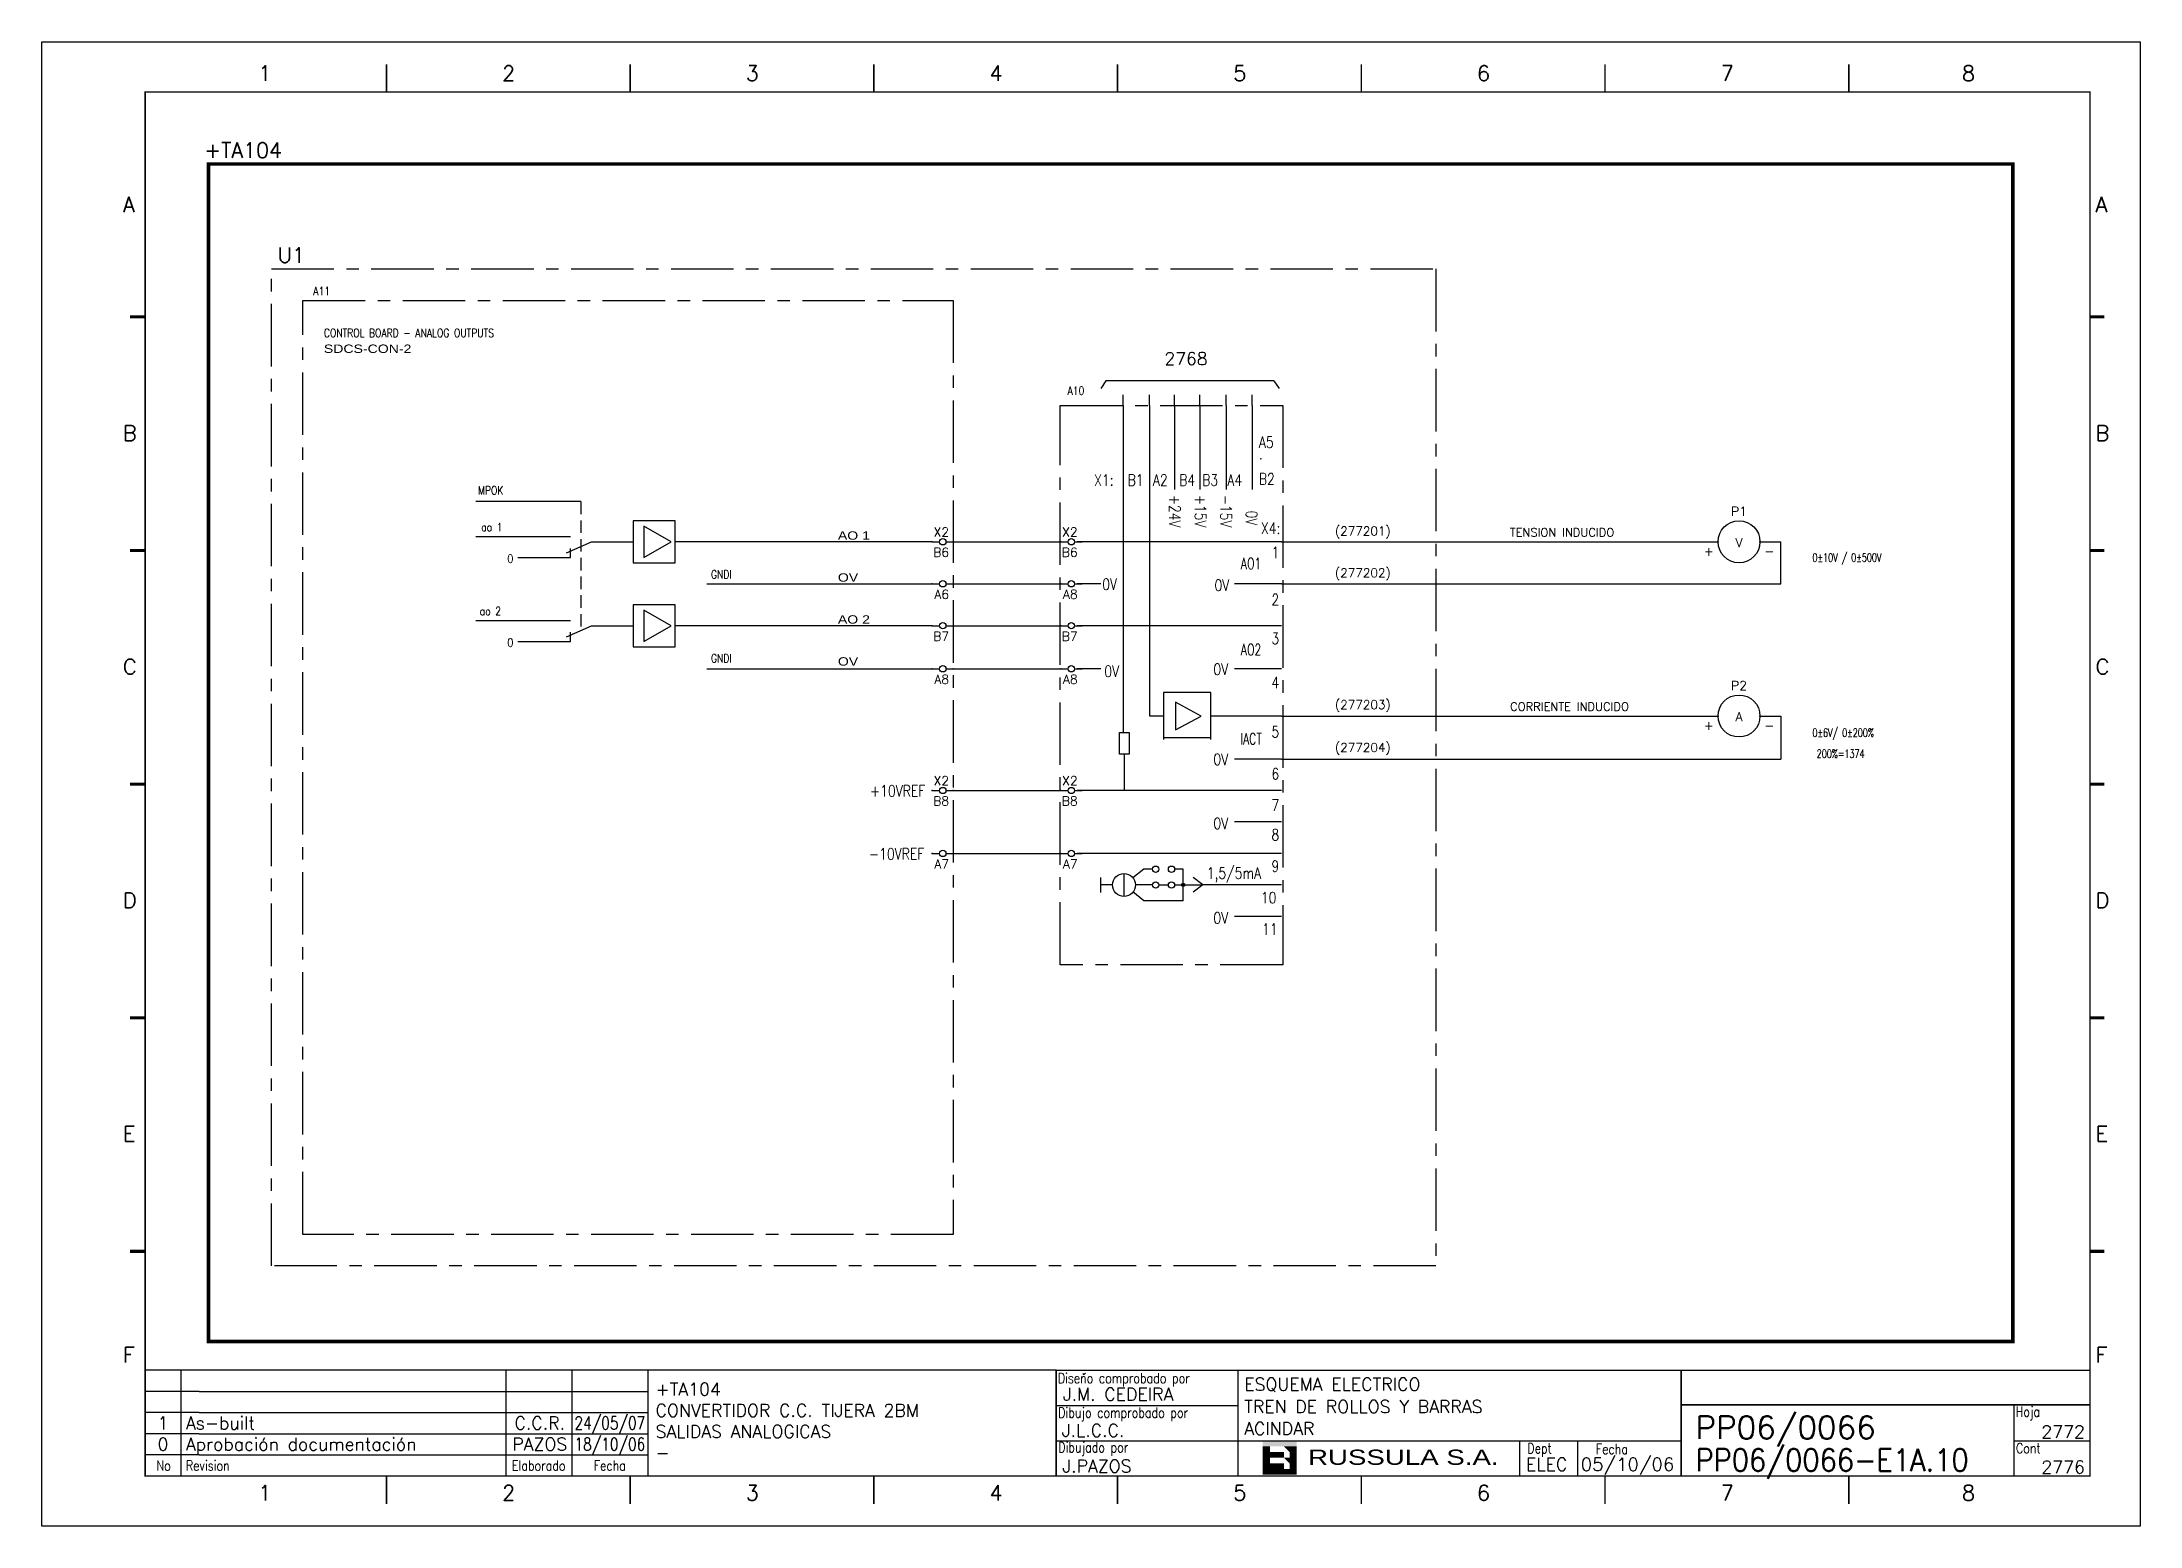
# Model space of a CAD drawing. Extents: x -25 to 1044, y -25744 to 292.
# Drawn here: x 491.5 to 911.5, y -23582.9 to -23285.9 of the extents above; entities that cross this region are included whole.
import ezdxf
from ezdxf.enums import TextEntityAlignment as Align

# ---------------------------------------------------------------- set-up
doc = ezdxf.new("R2010")
doc.units = 0
doc.header["$LTSCALE"] = 10
doc.header["$MEASUREMENT"] = 0
for name, pattern in [('CENTER', [2, 1.25, -0.25, 0.25, -0.25]), ('DASHDOT', [1, 0.5, -0.25, 0, -0.25]), ('HIDDEN', [0.375, 0.25, -0.125])]:
    doc.linetypes.add(name, pattern=pattern)
doc.layers.get('0').update_dxf_attribs({"linetype": 'CONTINUOUS'})
for name, color, linetype in [('1', 7, 'CONTINUOUS'), ('10', 5, 'CONTINUOUS'), ('2', 7, 'CONTINUOUS'), ('25', 3, 'CONTINUOUS'), ('25KT', 4, 'HIDDEN'), ('25PK', 4, 'CENTER'), ('35', 2, 'CONTINUOUS'), ('8', 1, 'CONTINUOUS'), ('9', 6, 'CONTINUOUS'), ('DIBUJO', 7, 'CONTINUOUS'), ('NODE', 7, 'CONTINUOUS')]:
    doc.layers.add(name, color=color, linetype=linetype)
doc.styles.add('ABBSTYLE', font='ROMANS.SHX', dxfattribs={"width": 0.8})
doc.styles.add('HELV', font='HELVBLD.SHX', dxfattribs={"width": 1.2})
doc.styles.add('HELVETICA', font='HELV.SHX')
doc.styles.add('LABEL', font='SIMPLEX', dxfattribs={"width": 0.8, "height": 4})
doc.styles.add('ROMANS', font='romans')
doc.styles.get("Standard").update_dxf_attribs({"font": 'simplex'})

msp = doc.modelspace()

# ---------------------------------------------------------------- texts
at = {"layer": '2', "color": 6}
for s, height, p in [('+TA104', 3.024, (523.98, -23309.03)), ('U1', 3.024, (538.68, -23330.03)), ('(277201)', 1.764, (750.31, -23384.61)), ('(277202)', 1.764, (750.31, -23392.99)), ('(277203)', 1.764, (750.31, -23419.36)), ('(277204)', 1.764, (750.31, -23427.92))]:
    msp.add_text(s, height=height, dxfattribs=at).set_placement(p)
at = {"layer": '2', "color": 7, "style": 'ROMANS'}
for s, height, p in [('2768', 2.52, (716.19, -23350.5)), ('TENSION INDUCIDO', 1.68, (785.34, -23384.84)), ('CORRIENTE INDUCIDO', 1.68, (785.4, -23419.7))]:
    msp.add_text(s, height=height, dxfattribs=at).set_placement(p)
at = {"layer": '2', "color": 7, "style": 'ROMANS', "width": 0.7}
for s, p in [('0%%P10V / 0%%P500V', (845.91, -23389.88)), ('0%%P6V/ 0%%P200%', (845.91, -23424.95)), ('200%=1374', (846.76, -23429.15))]:
    msp.add_text(s, height=1.68, dxfattribs=at).set_placement(p)
at = {"layer": '25'}
for s, height, style, width, p in [('A11', 1.68, 'ABBSTYLE', 0.8, (545.82, -23336.54)), ('CONTROL BOARD - ANALOG OUTPUTS', 1.68, 'ABBSTYLE', 0.8, (547.92, -23344.94)), ('SDCS-CON-2', 1.68, 'HELV', 1.2, (547.92, -23348.09)), ('A10', 1.68, 'ABBSTYLE', 0.8, (696.81, -23356.49)), ('A5', 2.268, 'ROMANS', 0.8, (735.09, -23367.1)), ('X1:', 2.268, 'ROMANS', 0.8, (702.12, -23374.66)), ('B1', 2.268, 'ROMANS', 0.8, (708.84, -23374.66)), ('A2', 2.268, 'ROMANS', 0.8, (713.88, -23374.66)), ('B4', 2.268, 'ROMANS', 0.8, (719.13, -23374.66)), ('B3', 2.268, 'ROMANS', 0.8, (723.75, -23374.66)), ('A4', 2.268, 'ROMANS', 0.8, (728.79, -23374.66)), ('.', 2.27, 'ROMANS', 0.8, (735.09, -23369.41)), ('B2', 2.268, 'ROMANS', 0.8, (735.09, -23374.45)), ('MPOK', 1.68, 'ABBSTYLE', 0.8, (578.79, -23376.44)), ('ao 1', 1.68, 'ABBSTYLE', 0.8, (579.42, -23383.79)), ('AO 1', 1.68, 'HELV', 1.2, (650.82, -23385.47)), ('X4:', 2.268, 'ROMANS', 0.8, (735.51, -23384.32)), ('0', 1.68, 'ABBSTYLE', 0.8, (584.67, -23390.09)), ('1', 2.27, 'ROMANS', 0.8, (737.61, -23389.15)), ('GNDI', 1.68, 'ABBSTYLE', 0.8, (625.41, -23393.24)), ('OV', 1.68, 'HELV', 1.2, (650.82, -23393.87)), ('2', 2.27, 'ROMANS', 0.8, (737.61, -23398.6)), ('ao 2', 1.68, 'ABBSTYLE', 0.8, (579.12, -23400.59)), ('AO 2', 1.68, 'HELV', 1.2, (650.82, -23402.27)), ('0', 1.68, 'ABBSTYLE', 0.8, (584.67, -23406.89)), ('3', 2.27, 'ROMANS', 0.8, (737.61, -23406.37)), ('GNDI', 1.68, 'ABBSTYLE', 0.8, (625.41, -23410.04)), ('OV', 1.68, 'HELV', 1.2, (650.82, -23410.67)), ('4', 2.27, 'ROMANS', 0.8, (737.61, -23415.19)), ('5', 2.27, 'ROMANS', 0.8, (737.61, -23425.06)), ('6', 2.27, 'ROMANS', 0.8, (737.61, -23433.46)), ('7', 2.27, 'ROMANS', 0.8, (737.61, -23439.76)), ('8', 2.27, 'ROMANS', 0.8, (737.61, -23445.64)), ('1,5/5mA', 2.268, 'ROMANS', 0.8, (724.66, -23453.31)), ('9', 2.27, 'ROMANS', 0.8, (737.61, -23451.94)), ('10', 2.268, 'ROMANS', 0.8, (735.51, -23458.24)), ('11', 2.268, 'ROMANS', 0.8, (735.72, -23464.54))]:
    msp.add_text(s, height=height, dxfattribs=dict(at, style=style, width=width)).set_placement(p)
at = {"layer": '25', "style": 'ROMANS', "width": 0.8}
for s, p in [('+24V', (717.15, -23376.48)), ('+15V', (722.27, -23376.48)), ('-15V', (727.39, -23376.48)), ('0V', (732.51, -23379.63))]:
    msp.add_text(s, height=2.268, rotation=270, dxfattribs=at).set_placement(p)
at = {"layer": '25', "style": 'ROMANS'}
for s, width, p in [('AO1', 0.7, (733.53, -23391.38)), ('0V', 0.8, (705.21, -23395.51)), ('0V', 0.8, (727.68, -23395.72)), ('AO2', 0.7, (733.53, -23408.6)), ('0V', 0.8, (705.63, -23412.94)), ('0V', 0.8, (727.47, -23412.52)), ('IACT', 0.7, (733.53, -23426.45)), ('0V', 0.8, (727.47, -23430.58)), ('+10VREF', 0.8, (662.79, -23436.88)), ('0V', 0.8, (727.47, -23443.39)), ('-10VREF', 0.8, (662.58, -23449.48)), ('0V', 0.8, (727.47, -23462.29))]:
    msp.add_text(s, height=2.268, dxfattribs=dict(at, width=width)).set_placement(p, align=Align.CENTER)

# ---------------------------------------------------------------- blocks, each defined once
blk = doc.blocks.new('NOD', base_point=(237.5, 170))
at = {"layer": 'NODE'}
blk.add_point((237.5, 170), dxfattribs=at)
blk = doc.blocks.new('$$PLR12C')
for p, q in [((-2.5, 0), (-0.75, 0)), ((0.75, 0), (2.5, 0))]:
    blk.add_line(p, q)
at = {"layer": '2'}
blk.add_circle((0, 0), 0.75, dxfattribs=at)
for p in [(-2.5, 0), (2.5, 0)]:
    blk.add_blockref('NOD', p, dxfattribs=at)
at = {"layer": '8'}
blk.add_attdef('*A', text='', height=2.15, dxfattribs=at).set_placement((1.5, -3.575), align=Align.RIGHT)
at = {"layer": '9'}
blk.add_attdef('ID', text='', height=2.15, dxfattribs=at).set_placement((1.5, 1.25), align=Align.RIGHT)
blk = doc.blocks.new('AMP')
at = {"layer": '35'}
for p, q in [((0, 5), (0, -5)), ((10, 5), (0, 5)), ((10, -5), (10, 5)), ((0, -5), (10, -5))]:
    blk.add_line(p, q, dxfattribs=at)
blk.add_lwpolyline([(7.5, -3.75), (7.5, 3.75), (1, 0)], close=True, dxfattribs=at)
blk = doc.blocks.new('newcajec')
at = {"layer": '1'}
for p, q in [((179.4, 20.85), (0.13, 20.85)), ((7, 20.85), (7, 0)), ((71, 20.85), (71, 0)), ((84, 20.85), (84, 0.09)), ((99, 20.85), (99, 0)), ((215.2, 20.8), (215.2, 0)), ((10.6, 16.64), (0, 16.64)), ((10.6, 16.64), (99, 16.64)), ((184.64, 20.18), (184.81, 20.01)), ((184.81, 20.01), (185.18, 20.25)), ((10.6, 12.48), (0, 12.48)), ((10.6, 12.48), (99, 12.48)), ((179.4, 13.87), (215.2, 13.87)), ((368, 14.06), (368, 0)), ((10.6, 8.32), (0, 8.32)), ((10.6, 8.32), (99, 8.32)), ((10.6, 4.16), (0, 4.16)), ((10.6, 4.16), (99, 4.16)), ((179.4, 6.93), (267.63, 6.93)), ((267.63, 6.93), (302.5, 6.93)), ((270.63, 6.91), (270.63, 0)), ((282.07, 6.93), (282.07, 0)), ((368, 6.93), (383, 6.93))]:
    blk.add_line(p, q, dxfattribs=at)
for points in [[(47.5, 272.5, 0.3, 0.3, 0), (47.5, 277.91, 0.3, 0.3, 0)], [(95.5, 272.5, 0.3, 0.3, 0), (95.5, 277.91, 0.3, 0.3, 0)], [(143.5, 272.5, 0.3, 0.3, 0), (143.5, 277.91, 0.3, 0.3, 0)], [(191.5, 272.5, 0.3, 0.3, 0), (191.5, 277.91, 0.3, 0.3, 0)], [(239.5, 272.5, 0.3, 0.3, 0), (239.5, 277.91, 0.3, 0.3, 0)], [(287.5, 272.5, 0.3, 0.3, 0), (287.5, 277.91, 0.3, 0.3, 0)], [(335.5, 272.5, 0.3, 0.3, 0), (335.5, 277.91, 0.3, 0.3, 0)], [(-2.99, 228.23, 0.6, 0.6, 0), (-0.18, 228.23, 0.6, 0.6, 0)], [(383.01, 228.23, 0.6, 0.6, 0), (385.82, 228.23, 0.6, 0.6, 0)], [(-2.99, 182.23, 0.6, 0.6, 0), (-0.18, 182.23, 0.6, 0.6, 0)], [(383.01, 182.23, 0.6, 0.6, 0), (385.82, 182.23, 0.6, 0.6, 0)], [(-2.99, 136.23, 0.6, 0.6, 0), (-0.18, 136.23, 0.6, 0.6, 0)], [(383.01, 136.23, 0.6, 0.6, 0), (385.82, 136.23, 0.6, 0.6, 0)], [(-2.99, 90.23, 0.6, 0.6, 0), (-0.18, 90.23, 0.6, 0.6, 0)], [(383.01, 90.23, 0.6, 0.6, 0), (385.82, 90.23, 0.6, 0.6, 0)], [(-2.99, 44.23, 0.6, 0.6, 0), (-0.18, 44.23, 0.6, 0.6, 0)], [(383.01, 44.23, 0.6, 0.6, 0), (385.82, 44.23, 0.6, 0.6, 0)], [(383, 20.8, 0.3, 0.3, 0), (179.4, 20.8, 0.3, 0.3, 0), (179.4, 0, 0.3, 0.3, 0)], [(302.5, 20.8, 0.3, 0.3, 0), (302.5, 0, 0.3, 0.3, 0)], [(302.5, 14, 0.3, 0.3, 0), (383, 14, 0.3, 0.3, 0)], [(47.5, -5.5, 0.3, 0.3, 0), (47.5, -0.09, 0.3, 0.3, 0)], [(95.5, -5.5, 0.3, 0.3, 0), (95.5, -0.09, 0.3, 0.3, 0)], [(143.5, -5.5, 0.3, 0.3, 0), (143.5, -0.09, 0.3, 0.3, 0)], [(191.5, -5.5, 0.3, 0.3, 0), (191.5, -0.09, 0.3, 0.3, 0)], [(239.5, -5.5, 0.3, 0.3, 0), (239.5, -0.09, 0.3, 0.3, 0)], [(287.5, -5.5, 0.3, 0.3, 0), (287.5, -0.09, 0.3, 0.3, 0)], [(335.5, -5.5, 0.3, 0.3, 0), (335.5, -0.09, 0.3, 0.3, 0)]]:
    blk.add_lwpolyline(points, format="xyseb", dxfattribs=at)
at = {"layer": '1', "const_width": 0.3}
blk.add_lwpolyline([(0, 0), (0, 272.5), (383, 272.5), (383, 0)], close=True, dxfattribs=at)
at = {"layer": '2', "color": 14}
for p, q in [((221.42, 4.69), (221.42, 5.81)), ((221.42, 2.47), (221.42, 3.58))]:
    blk.add_line(p, q, dxfattribs=at)
for points in [[(220.05, 5.81), (220.05, 6.92), (226.74, 5.81), (226.74, 6.92)], [(221.42, 2.47), (220.05, 2.47), (221.42, 5.81), (220.05, 5.81)], [(221.42, 4.69), (224.25, 4.69), (221.42, 3.58), (224.25, 3.58)], [(224.25, 5.81), (225.37, 5.81), (225.37, 4.69)], [(225.37, 5.81), (226.74, 5.81), (225.37, 1.35), (226.74, 1.35)], [(224.25, 0.24), (224.25, 2.47), (220.05, 0.24), (220.05, 2.47)], [(224.25, 3.58), (225.37, 3.58), (225.37, 2.47)], [(226.74, 1.35), (226.74, 0.24), (224.25, 1.35), (224.25, 0.24)]]:
    blk.add_solid(points, dxfattribs=at)
at = {"layer": '1', "style": 'ROMANS'}
for s, p in [('1', (22.29, 274.68)), ('2', (70.29, 274.68)), ('3', (118.29, 274.68)), ('4', (166.29, 274.68)), ('5', (214.29, 274.68)), ('6', (262.29, 274.68)), ('7', (310.29, 274.68)), ('8', (357.79, 274.68)), ('A', (-4.37, 248.84)), ('A', (384.13, 248.84)), ('B', (-4.37, 203.84)), ('B', (384.13, 203.84)), ('C', (-4.37, 157.84)), ('C', (384.13, 157.84)), ('D', (-4.37, 111.84)), ('D', (384.13, 111.84)), ('E', (-4.37, 65.84)), ('E', (384.13, 65.84)), ('F', (-4.37, 22.34)), ('F', (384.13, 22.34)), ('1', (22.29, -4.82)), ('2', (70.29, -4.82)), ('3', (118.29, -4.82)), ('4', (166.29, -4.82)), ('5', (214.29, -4.82)), ('6', (262.29, -4.82)), ('7', (310.29, -4.82)), ('8', (357.79, -4.82))]:
    blk.add_text(s, height=3, dxfattribs=at).set_placement(p)
at = {"layer": '1', "style": 'LABEL', "width": 0.8}
for s, p in [('Diseno comprobado por', (179.73, 18.27)), ('Dibujo comprobado por', (179.81, 11.47)), ('Hoja', (368.38, 11.66)), ('Dibujado por', (179.83, 4.64)), ('Fecha', (285.71, 4.3)), ('Cont', (368.43, 4.46)), ('No', (2.23, 1.05)), ('Revision', (8, 1.05))]:
    blk.add_text(s, height=2, dxfattribs=at).set_placement(p)
for s, p in [('Dept', (274.61, 4.44)), ('Elaborado', (77.5, 1.05)), ('Fecha', (91.5, 1.05))]:
    blk.add_text(s, height=2, dxfattribs=at).set_placement(p, align=Align.CENTER)
at = {"layer": '10', "style": 'ROMANS'}
for tag, p in [('REV41', (3.5, 18.74)), ('REV43', (77.7, 18.74)), ('REV31', (3.5, 14.58)), ('REV33', (77.7, 14.58)), ('REV21', (3.5, 10.42)), ('REV23', (77.7, 10.42)), ('REV11', (3.5, 6.27)), ('REV13', (77.7, 6.27))]:
    blk.add_attdef(tag, text='', height=2.5, dxfattribs=at).set_placement(p, align=Align.MIDDLE)
for tag, p, height in [('REV42', (8, 17.49), 2.5), ('SHEETNAME1', (100.5, 15.83), 2.5), ('DESIGNCHECK', (180.74, 14.83), 2.5), ('DOCUMENTTYPE', (216.43, 16.8), 2.5), ('NOTA', (305.32, 15.8), 3), ('REV32', (8, 13.33), 2.5), ('SHEETNAME2', (100.5, 11.67), 2.5), ('OBJECT', (216.43, 12.4), 2.5), ('REV22', (8, 9.17), 2.5), ('SHEETNAME3', (100.5, 7.51), 2.5), ('DRAWINGCHECK', (180.53, 7.71), 2.5), ('CUSTOMER', (216.43, 8.08), 2.5), ('ORDER', (305.32, 7.3), 4.5), ('REV12', (8, 5.01), 2.5), ('SHEETNAME4', (100.5, 3.35), 2.5), ('DOCUMENT_ID', (305.32, 0.93), 4.4), ('USER', (180.63, 0.71), 2.5), ('DEPARTMENT', (271.93, 1.05), 2.5)]:
    blk.add_attdef(tag, p, '', height=height, dxfattribs=at)
for tag, width, p, p2 in [('REV44', 1.221199, (84.53, 17.49), (98.48, 17.49)), ('REV34', 1.221199, (84.53, 13.33), (98.48, 13.33)), ('REV24', 1.221199, (84.53, 9.17), (98.48, 9.17)), ('REV14', 1.221199, (84.53, 5.01), (98.48, 5.01)), ('CREATED2', 7.039915, (282.71, 1.05), (301.14, 1.05))]:
    blk.add_attdef(tag, text='', height=2.5, dxfattribs=dict(at, width=width)).set_placement(p, p2, align=Align.FIT)
for tag, p in [('SHEET', (382, 7.43)), ('NEXTSHEET', (382, 0.5))]:
    blk.add_attdef(tag, text='', height=2.5, dxfattribs=at).set_placement(p, align=Align.RIGHT)
at = {"layer": 'DIBUJO', "color": 14, "style": 'HELVETICA', "width": 1.3}
blk.add_text('RUSSULA S.A.', height=3, dxfattribs=at).set_placement((229, 2.19))
blk = doc.blocks.new('$080101')
at = {"layer": '2'}
blk.add_circle((5, 0), 5, dxfattribs=at)
for p in [(0, 0), (10, 0)]:
    blk.add_blockref('NOD', p, dxfattribs=at)
at = {"layer": '8'}
blk.add_attdef('1A', text='', height=2.15, dxfattribs=at).set_placement((-1, -3.325), align=Align.RIGHT)
blk.add_attdef('2A', (11, -3.325), '', height=2.15, dxfattribs=at)
at = {"layer": '9'}
for tag, p in [('ID', (5, 6.175)), ('FUNK', (5, -1.25))]:
    blk.add_attdef(tag, text='', height=2.15, dxfattribs=at).set_placement(p, align=Align.CENTER)

# ---------------------------------------------------------------- linework, layer by layer
at = {"layer": '2', "color": 4, "linetype": 'CENTER'}
for p, q in [((695.34, -23358.59), (739.86, -23358.59)), ((695.34, -23470.52), (695.34, -23358.59)), ((739.86, -23358.59), (739.86, -23470.52)), ((739.86, -23470.52), (695.34, -23470.52))]:
    msp.add_line(p, q, dxfattribs=at)
at = {"layer": '2', "color": 3}
for p, q in [((707.94, -23358.59), (707.94, -23356.49)), ((707.94, -23358.59), (707.94, -23424.11)), ((713.19, -23358.59), (713.19, -23356.49)), ((713.19, -23358.59), (713.19, -23420.75)), ((718.23, -23358.59), (718.23, -23356.49)), ((718.23, -23358.59), (718.23, -23375.39)), ((723.27, -23358.59), (723.27, -23356.49)), ((723.27, -23358.59), (723.27, -23375.39)), ((728.52, -23358.59), (728.52, -23356.49)), ((728.52, -23358.59), (728.52, -23375.39)), ((733.77, -23358.59), (733.77, -23356.49)), ((733.77, -23358.59), (733.77, -23375.39))]:
    msp.add_line(p, q, dxfattribs=at)
at = {"layer": '2', "color": 7}
for p, q in [((672.87, -23385.89), (695.45, -23385.89)), ((739.65, -23385.89), (827.01, -23385.89)), ((835.41, -23385.89), (839.61, -23385.89)), ((839.61, -23394.29), (839.61, -23385.89)), ((672.87, -23394.29), (695.45, -23394.29)), ((739.65, -23394.29), (839.61, -23394.29)), ((672.87, -23402.69), (695.45, -23402.69)), ((672.87, -23411.3), (695.45, -23411.3)), ((739.65, -23420.75), (782.88, -23420.75)), ((782.88, -23420.75), (827.01, -23420.75)), ((835.41, -23420.75), (839.61, -23420.75)), ((839.61, -23420.75), (839.61, -23429.36)), ((739.65, -23429.36), (839.61, -23429.36)), ((672.87, -23435.66), (695.45, -23435.66)), ((672.87, -23448.26), (695.45, -23448.26))]:
    msp.add_line(p, q, dxfattribs=at)
at = {"layer": '2', "color": 3, "linetype": 'DASHDOT'}
msp.add_lwpolyline([(524.82, -23310.29, 0.706, 0.706, 0), (886.02, -23310.29, 0.706, 0.706, 0), (886.02, -23545.91, 0.706, 0.706, 0), (524.82, -23545.91, 0.706, 0.706, 0), (524.82, -23310.29, 0.706, 0.706, 0)], format="xyseb", dxfattribs=at)
at = {"layer": '25'}
for p, q in [((704.48, -23353.65), (703.43, -23355.23)), ((738.08, -23353.65), (704.48, -23353.65)), ((738.08, -23353.65), (739.13, -23355.23)), ((739.65, -23385.89), (698.7, -23385.89)), ((703.43, -23394.29), (698.7, -23394.29)), ((739.65, -23394.29), (730.2, -23394.29)), ((739.65, -23402.69), (698.7, -23402.69)), ((703.43, -23411.3), (698.7, -23411.3)), ((739.65, -23411.3), (730.2, -23411.3)), ((716.03, -23416.02), (716.03, -23425.47)), ((725.48, -23416.02), (716.03, -23416.02)), ((718.39, -23417.99), (718.39, -23423.5)), ((723.51, -23420.75), (718.39, -23417.99)), ((725.48, -23425.47), (725.48, -23416.02)), ((716.03, -23420.75), (713.27, -23420.75)), ((718.39, -23423.5), (723.51, -23420.75)), ((739.65, -23420.75), (725.48, -23420.75)), ((707.17, -23424.06), (709.14, -23424.06)), ((707.17, -23428.39), (707.17, -23424.06)), ((709.14, -23424.06), (709.14, -23428.39)), ((716.03, -23425.05), (725.48, -23425.05)), ((709.14, -23428.39), (707.17, -23428.39)), ((708.15, -23428.39), (708.15, -23435.66)), ((739.65, -23429.36), (730.2, -23429.36)), ((739.65, -23435.66), (698.7, -23435.66)), ((739.65, -23441.96), (730.2, -23441.96)), ((739.65, -23448.26), (698.7, -23448.26)), ((708.09, -23452.27), (708.09, -23456.85)), ((712.09, -23451.41), (709.89, -23453.14)), ((713.82, -23451.41), (712.09, -23451.41)), ((719.97, -23451.41), (718.23, -23451.41)), ((719.97, -23457.71), (719.97, -23451.41)), ((703.36, -23453.05), (703.36, -23456.06)), ((705.8, -23454.56), (703.36, -23454.56)), ((712.09, -23457.71), (709.89, -23455.97)), ((713.82, -23454.56), (710.38, -23454.56)), ((715.08, -23454.56), (716.97, -23454.56)), ((718.23, -23454.56), (723.85, -23454.56)), ((723.85, -23454.56), (721.94, -23453.09)), ((723.85, -23454.56), (721.94, -23456.03)), ((739.65, -23454.56), (723.85, -23454.56)), ((719.97, -23457.71), (712.09, -23457.71)), ((739.65, -23460.86), (730.2, -23460.86))]:
    msp.add_line(p, q, dxfattribs=at)
for centre, radius in [((708.09, -23454.56), 2.29), ((714.45, -23451.41), 0.63), ((717.6, -23451.41), 0.63), ((714.45, -23454.56), 0.63), ((717.6, -23454.56), 0.63)]:
    msp.add_circle(centre, radius, dxfattribs=at)
at = {"layer": '25KT', "color": 7}
msp.add_line((599.37, -23377.85), (599.37, -23403.74), dxfattribs=at)
at = {"layer": '25PK'}
for p, q in [((537.42, -23331.29), (770.52, -23331.29)), ((537.42, -23530.79), (537.42, -23331.29)), ((770.52, -23331.29), (770.52, -23530.79)), ((543.72, -23524.49), (543.72, -23337.59)), ((543.72, -23337.59), (673.92, -23337.59)), ((673.92, -23337.59), (673.92, -23524.49)), ((673.92, -23524.49), (543.72, -23524.49)), ((770.52, -23530.79), (537.42, -23530.79))]:
    msp.add_line(p, q, dxfattribs=at)
at = {"layer": '35', "color": 7}
for p, q in [((599.37, -23377.85), (578.37, -23377.85)), ((578.37, -23384.84), (597.27, -23384.84)), ((586.77, -23389.04), (597.27, -23389.04)), ((596.48, -23388.09), (601.47, -23385.89)), ((597.27, -23389.04), (597.27, -23387.2)), ((601.47, -23385.89), (609.87, -23385.89)), ((669.72, -23385.89), (618.27, -23385.89)), ((624.57, -23394.29), (669.72, -23394.29)), ((578.37, -23401.64), (597.27, -23401.64)), ((586.77, -23405.84), (597.27, -23405.84)), ((596.48, -23404.89), (601.47, -23402.69)), ((597.27, -23405.84), (597.27, -23404)), ((601.47, -23402.69), (609.87, -23402.69)), ((669.72, -23402.69), (618.27, -23402.69)), ((624.57, -23411.3), (669.72, -23411.3))]:
    msp.add_line(p, q, dxfattribs=at)
at = {"layer": '35'}
msp.add_circle((719.97, -23454.56), 0.335, dxfattribs=at)
at = {"layer": 'DIBUJO'}
msp.add_lwpolyline([(491.49, -23285.86), (911.49, -23285.86), (911.49, -23582.86), (491.49, -23582.86), (491.49, -23285.86)], dxfattribs=at)

# ---------------------------------------------------------------- block references
at = {"layer": '2', "color": 7}
ref = msp.add_blockref('newcajec', (512.16, -23572.84), dxfattribs=dict(at, xscale=1.016442892079965, yscale=1.016442892079965, zscale=1.016442892079965))
ref.add_attrib('REV24', '24/05/07', dxfattribs={"layer": '10', "height": 2.541, "style": 'ROMANS', "width": 0.728168}).set_placement((598.08, -23563.51), (612.26, -23563.51), align=Align.FIT)
ref.add_attrib('SHEETNAME3', 'SALIDAS ANALOGICAS', (614.32, -23565.21), dxfattribs={"layer": '10', "height": 2.5411, "style": 'ROMANS'})
ref.add_attrib('SHEETNAME2', 'CONVERTIDOR C.C. TIJERA 2BM', (614.32, -23560.98), dxfattribs={"layer": '10', "height": 2.5411, "style": 'ROMANS'})
ref.add_attrib('SHEETNAME1', '+TA104', (614.32, -23556.75), dxfattribs={"layer": '10', "height": 2.541, "style": 'ROMANS'})
ref.add_attrib('USER', 'J.PAZOS', (695.77, -23572.12), dxfattribs={"layer": '10', "height": 2.541, "style": 'ROMANS'})
ref.add_attrib('DRAWINGCHECK', 'J.L.C.C.', (695.66, -23565), dxfattribs={"layer": '10', "height": 2.541, "style": 'ROMANS'})
ref.add_attrib('DESIGNCHECK', 'J.M. CEDEIRA', (695.87, -23557.76), dxfattribs={"layer": '10', "height": 2.5411, "style": 'ROMANS'})
ref.add_attrib('REV22', 'As-built', (520.29, -23563.51), dxfattribs={"layer": '10', "height": 2.541, "style": 'ROMANS'})
ref.add_attrib('REV12', 'Aprobación documentación', (520.29, -23567.74), dxfattribs={"layer": '10', "height": 2.5411, "style": 'ROMANS'})
ref.add_attrib('REV21', '1', dxfattribs={"layer": '10', "height": 2.54, "style": 'ROMANS'}).set_placement((515.72, -23562.24), align=Align.MIDDLE)
ref.add_attrib('REV11', '0', dxfattribs={"layer": '10', "height": 2.54, "style": 'ROMANS'}).set_placement((515.72, -23566.47), align=Align.MIDDLE)
ref.add_attrib('SHEETNAME4', '-', (614.32, -23569.44), dxfattribs={"layer": '10', "height": 2.54, "style": 'ROMANS'})
ref.add_attrib('REV14', '18/10/06', dxfattribs={"layer": '10', "height": 2.541, "style": 'ROMANS', "width": 0.728168}).set_placement((598.08, -23567.74), (612.26, -23567.74), align=Align.FIT)
ref.add_attrib('REV23', 'C.C.R.', dxfattribs={"layer": '10', "height": 2.541, "style": 'ROMANS'}).set_placement((591.14, -23562.24), align=Align.MIDDLE)
ref.add_attrib('REV13', 'PAZOS', dxfattribs={"layer": '10', "height": 2.541, "style": 'ROMANS'}).set_placement((591.14, -23566.47), align=Align.MIDDLE)
ref.add_attrib('DOCUMENT_ID', 'PP06/0066-E1A.10', (822.51, -23571.89), dxfattribs={"layer": '10', "height": 4.4723, "style": 'ROMANS', "width": 0.9})
ref.add_attrib('ORDER', 'PP06/0066', (822.51, -23565.42), dxfattribs={"layer": '10', "height": 4.574, "style": 'ROMANS'})
ref.add_attrib('CUSTOMER', 'ACINDAR', (732.15, -23564.62), dxfattribs={"layer": '10', "height": 2.541, "style": 'ROMANS'})
ref.add_attrib('OBJECT', 'TREN DE ROLLOS Y BARRAS', (732.15, -23560.23), dxfattribs={"layer": '10', "height": 2.5411, "style": 'ROMANS'})
ref.add_attrib('DOCUMENTTYPE', 'ESQUEMA ELECTRICO', (732.15, -23555.76), dxfattribs={"layer": '10', "height": 2.5411, "style": 'ROMANS'})
ref.add_attrib('CREATED2', '05/10/06', dxfattribs={"layer": '10', "height": 2.541, "style": 'ROMANS', "width": 0.961976}).set_placement((799.52, -23571.78), (818.26, -23571.78), align=Align.FIT)
ref.add_attrib('DEPARTMENT', 'ELEC', (788.57, -23571.78), dxfattribs={"layer": '10', "height": 2.541, "style": 'ROMANS'})
ref.add_attrib('NEXTSHEET', '2776', dxfattribs={"layer": '10', "height": 2.541, "style": 'ROMANS'}).set_placement((900.44, -23572.33), align=Align.RIGHT)
ref.add_attrib('SHEET', '2772', dxfattribs={"layer": '10', "height": 2.541, "style": 'ROMANS'}).set_placement((900.44, -23565.28), align=Align.RIGHT)
for name, p, xscale, yscale, zscale, values in [('$080101', (827.01, -23385.89), 0.8400000000000318, 0.8400000000000318, 0.8400000000000318, {'FUNK': 'V', 'ID': 'P1', '1A': '+', '2A': '-'}), ('$$PLR12C', (671.82, -23385.89), 0.839999999999975, 0.839999999999975, 0.839999999999975, {'ID': 'X2', '*A': 'B6'}), ('$$PLR12C', (697.55, -23385.89), 0.839999999999975, 0.839999999999975, 0.839999999999975, {'ID': 'X2', '*A': 'B6'}), ('$$PLR12C', (671.82, -23394.29), 0.839999999999975, 0.839999999999975, 0.839999999999975, {'*A': 'A6'}), ('$$PLR12C', (697.55, -23394.29), 0.839999999999975, 0.839999999999975, 0.839999999999975, {'*A': 'A8'}), ('$$PLR12C', (671.82, -23402.69), 0.839999999999975, 0.839999999999975, 0.839999999999975, {'*A': 'B7'}), ('$$PLR12C', (697.55, -23402.69), 0.839999999999975, 0.839999999999975, 0.839999999999975, {'*A': 'B7'}), ('$$PLR12C', (671.82, -23411.3), 0.839999999999975, 0.839999999999975, 0.839999999999975, {'*A': 'A8'}), ('$$PLR12C', (697.55, -23411.3), 0.839999999999975, 0.839999999999975, 0.839999999999975, {'*A': 'A8'}), ('$080101', (827.01, -23420.75), 0.8400000000000318, 0.8400000000000318, 0.8400000000000318, {'FUNK': 'A', 'ID': 'P2', '1A': '+', '2A': '-'}), ('$$PLR12C', (671.82, -23435.66), 0.839999999999975, 0.839999999999975, 0.839999999999975, {'ID': 'X2', '*A': 'B8'}), ('$$PLR12C', (697.55, -23435.66), 0.839999999999975, 0.839999999999975, 0.839999999999975, {'ID': 'X2', '*A': 'B8'}), ('$$PLR12C', (671.82, -23448.26), 0.839999999999975, 0.839999999999975, 0.839999999999975, {'*A': 'A7'}), ('$$PLR12C', (697.55, -23448.26), 0.839999999999975, 0.839999999999975, 0.839999999999975, {'*A': 'A7'})]:
    msp.add_blockref(name, p, dxfattribs=dict(at, xscale=xscale, yscale=yscale, zscale=zscale)).add_auto_attribs(values)
at = {"layer": '35', "color": 7, "xscale": 0.839999999999975, "yscale": 0.839999999999975, "zscale": 0.839999999999975, "rotation": 180}
for p in [(618.27, -23385.89), (618.27, -23402.69)]:
    msp.add_blockref('AMP', p, dxfattribs=at)

msp.set_redraw_order([(e.dxf.handle, doc.entitydb.next_handle()) for e in msp.query("TEXT MTEXT ATTDEF DIMENSION ARC_DIMENSION")])  # texts and dimensions are drawn at this point

doc.saveas('drawing.dxf')
